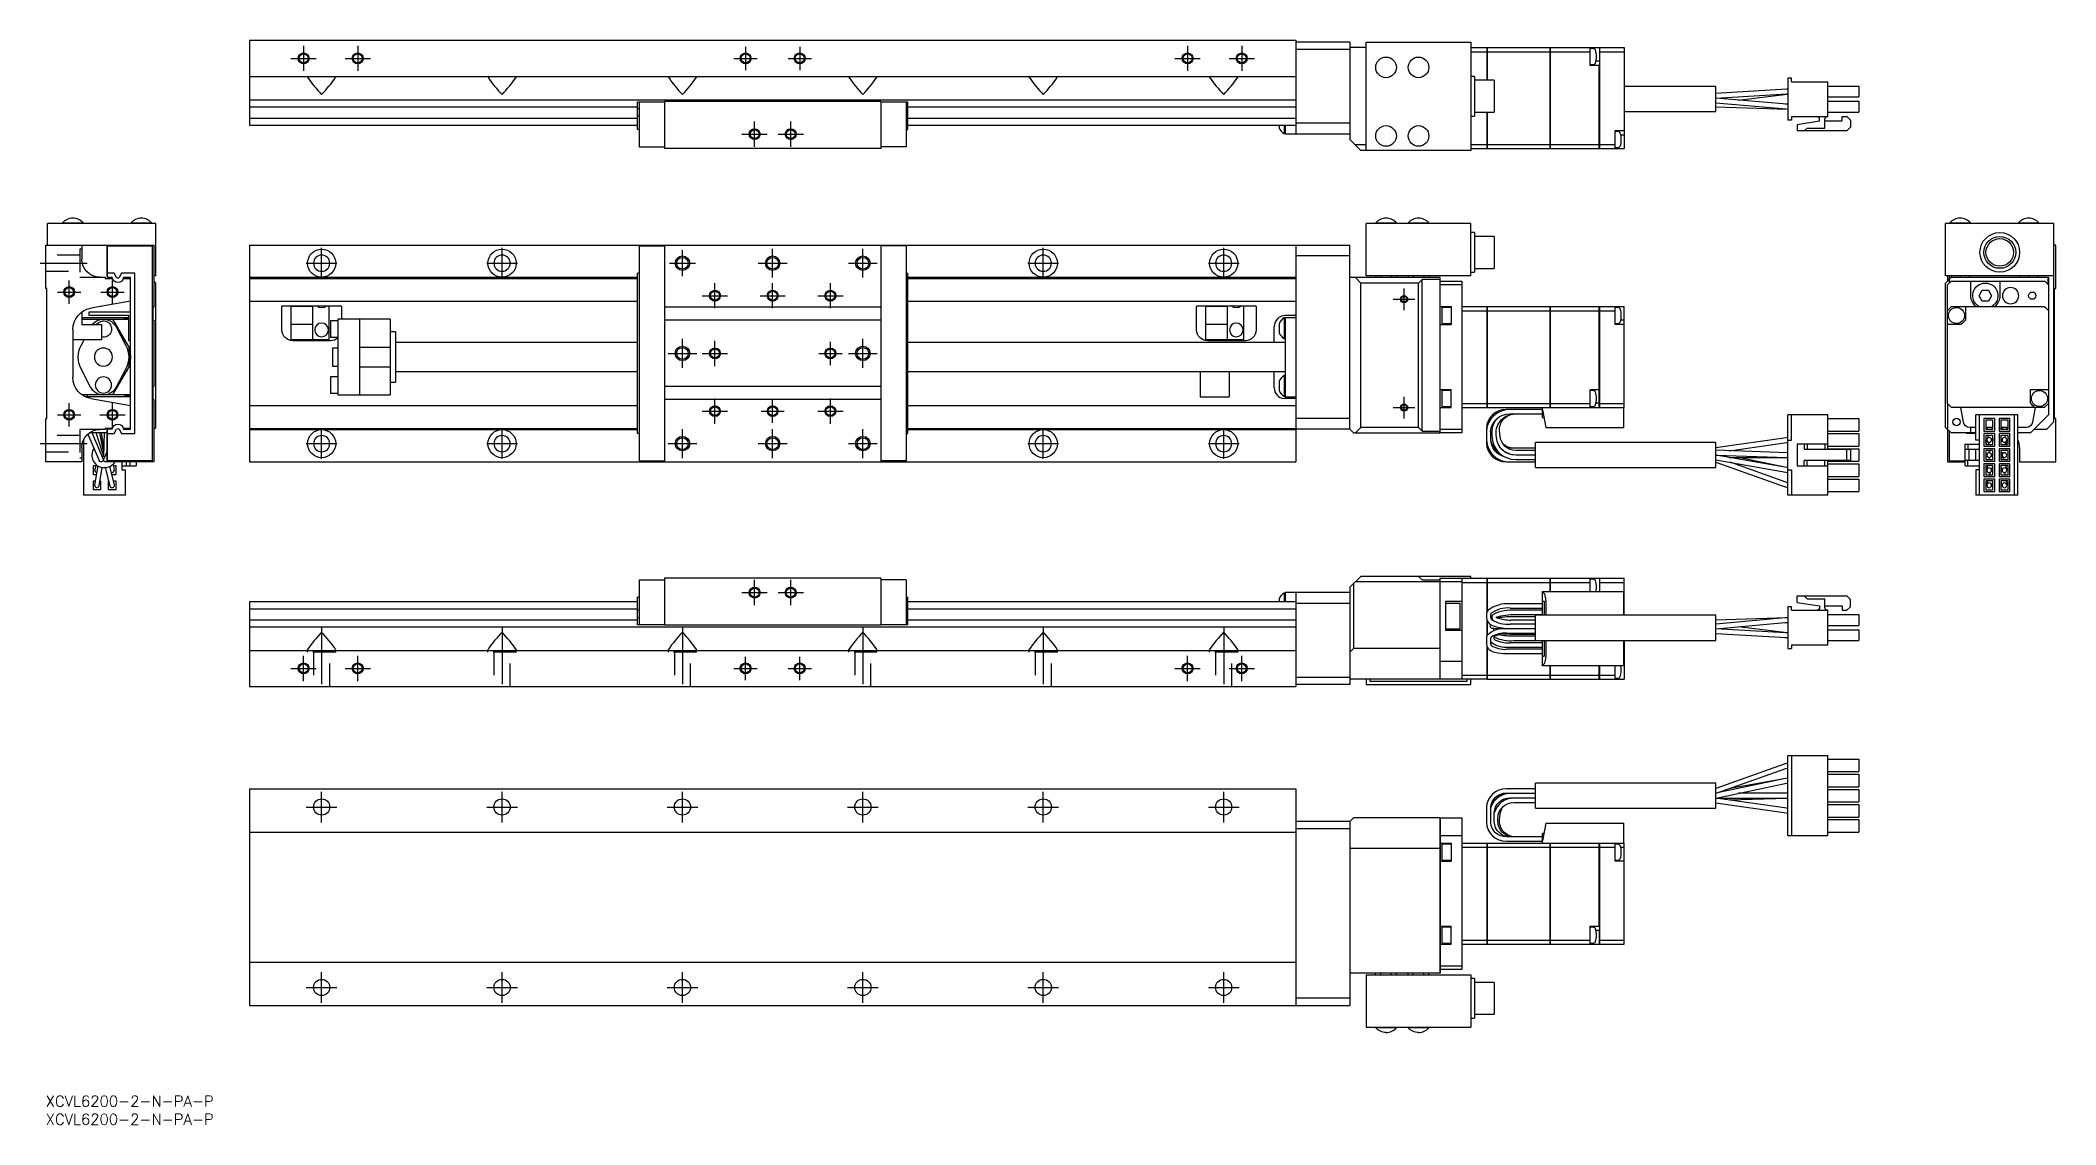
# Model space of a CAD drawing. Extents: x -1 to 557, y -8 to 292.
import ezdxf

# ---------------------------------------------------------------- set-up
doc = ezdxf.new("R2010")
doc.units = 0
doc.header["$LTSCALE"] = 0.5
doc.linetypes.add('CENTER', pattern=[50.8, 31.75, -6.35, 6.35, -6.35])
doc.linetypes.add('DASHED', pattern=[19.05, 12.7, -6.35])
for name, color, linetype in [('MSM_CENTER', 1, 'CENTER'), ('MSM_CONTINUOUS', 7, 'CONTINUOUS'), ('MSM_DASHED', 4, 'DASHED'), ('MSM_NARROW', 5, 'CONTINUOUS'), ('MSM_PART_NUMBER', 7, 'CONTINUOUS')]:
    doc.layers.add(name, color=color, linetype=linetype)
doc.styles.get("Standard").update_dxf_attribs({"font": 'txt.shx', "height": 3, "bigfont": 'bigfont.shx'})

msp = doc.modelspace()

# ---------------------------------------------------------------- texts
at = {"layer": 'MSM_PART_NUMBER'}
for p in [(0, -3), (0, -8)]:
    msp.add_text('XCVL6200-2-N-PA-P', height=3, dxfattribs=at).set_placement(p)

# ---------------------------------------------------------------- linework, layer by layer
at = {"layer": 'MSM_CENTER'}
for p, q in [((71.47, 290.97), (71.47, 283.97)), ((86.47, 290.97), (86.47, 283.97)), ((193.97, 290.7), (193.97, 284.24)), ((208.97, 290.7), (208.97, 284.24)), ((316.47, 290.97), (316.47, 283.97)), ((331.47, 290.97), (331.47, 283.97)), ((67.97, 287.47), (74.97, 287.47)), ((82.97, 287.47), (89.97, 287.47)), ((190.74, 287.47), (197.19, 287.47)), ((205.74, 287.47), (212.19, 287.47)), ((312.97, 287.47), (319.97, 287.47)), ((327.97, 287.47), (334.97, 287.47)), ((196.47, 262.97), (196.47, 269.97)), ((206.47, 262.97), (206.47, 269.97)), ((192.97, 266.47), (199.97, 266.47)), ((202.97, 266.47), (209.97, 266.47)), ((76.47, 226.46), (76.47, 234.96)), ((126.47, 226.46), (126.47, 234.96)), ((201.47, 226.71), (201.47, 234.71)), ((226.47, 226.71), (226.47, 234.71)), ((276.47, 226.46), (276.47, 234.96)), ((326.47, 226.46), (326.47, 234.96)), ((-1.5, 230.71), (11.5, 230.71)), ((72.22, 230.71), (80.72, 230.71)), ((122.22, 230.71), (130.72, 230.71)), ((172.84, 230.71), (180.09, 230.71)), ((176.47, 227.08), (176.47, 234.33)), ((197.47, 230.71), (205.47, 230.71)), ((222.47, 230.71), (230.47, 230.71)), ((272.22, 230.71), (280.72, 230.71)), ((322.22, 230.71), (330.72, 230.71)), ((6.5, 219.48), (6.5, 225.93)), ((18.5, 219.48), (18.5, 225.93)), ((185.47, 218.21), (185.47, 225.21)), ((201.47, 218.21), (201.47, 225.21)), ((217.47, 218.21), (217.47, 225.21)), ((376.47, 217.71), (376.47, 223.71)), ((3.27, 222.71), (9.73, 222.71)), ((15.27, 222.71), (21.73, 222.71)), ((181.97, 221.71), (188.97, 221.71)), ((197.97, 221.71), (204.97, 221.71)), ((213.97, 221.71), (220.97, 221.71)), ((373.47, 220.71), (379.47, 220.71)), ((176.47, 201.71), (176.47, 209.71)), ((185.47, 202.21), (185.47, 209.21)), ((217.47, 202.48), (217.47, 208.93)), ((226.47, 201.71), (226.47, 209.71)), ((172.47, 205.71), (180.47, 205.71)), ((181.97, 205.71), (188.97, 205.71)), ((214.24, 205.71), (220.69, 205.71)), ((222.47, 205.71), (230.47, 205.71)), ((6.5, 185.48), (6.5, 191.93)), ((18.5, 185.21), (18.5, 192.21)), ((185.47, 186.21), (185.47, 193.21)), ((201.47, 186.48), (201.47, 192.93)), ((217.47, 186.21), (217.47, 193.21)), ((373.47, 190.71), (379.47, 190.71)), ((376.47, 187.71), (376.47, 193.71)), ((3.27, 188.71), (9.73, 188.71)), ((15, 188.71), (22, 188.71)), ((76.47, 176.46), (76.47, 184.96)), ((126.47, 176.46), (126.47, 184.96)), ((176.47, 176.71), (176.47, 184.71)), ((181.97, 189.71), (188.97, 189.71)), ((198.24, 189.71), (204.69, 189.71)), ((201.47, 176.71), (201.47, 184.71)), ((213.97, 189.71), (220.97, 189.71)), ((226.47, 176.71), (226.47, 184.71)), ((276.47, 176.46), (276.47, 184.96)), ((326.47, 176.46), (326.47, 184.96)), ((-1.5, 180.71), (11.5, 180.71)), ((72.22, 180.71), (80.72, 180.71)), ((122.22, 180.71), (130.72, 180.71)), ((172.47, 180.71), (180.47, 180.71)), ((197.47, 180.71), (205.47, 180.71)), ((222.47, 180.71), (230.47, 180.71)), ((272.22, 180.71), (280.72, 180.71)), ((322.22, 180.71), (330.72, 180.71)), ((196.47, 135.93), (196.47, 142.93)), ((206.47, 135.93), (206.47, 142.93)), ((192.97, 139.43), (199.97, 139.43)), ((202.97, 139.43), (209.97, 139.43)), ((76.47, 129.93), (76.47, 111.43)), ((126.47, 129.93), (126.47, 111.43)), ((176.47, 129.93), (176.47, 111.43)), ((226.47, 129.93), (226.47, 111.43)), ((276.47, 129.93), (276.47, 111.43)), ((326.47, 129.93), (326.47, 111.43)), ((67.97, 118.43), (74.97, 118.43)), ((71.47, 114.93), (71.47, 121.93)), ((82.97, 118.43), (89.97, 118.43)), ((86.47, 114.93), (86.47, 121.93)), ((190.74, 118.43), (197.19, 118.43)), ((193.97, 115.2), (193.97, 121.66)), ((205.74, 118.43), (212.19, 118.43)), ((208.97, 115.2), (208.97, 121.66)), ((312.97, 118.43), (319.97, 118.43)), ((316.47, 114.93), (316.47, 121.93)), ((327.97, 118.43), (334.97, 118.43)), ((331.47, 114.93), (331.47, 121.93)), ((76.47, 75.77), (76.47, 84.27)), ((126.47, 75.77), (126.47, 84.27)), ((176.47, 75.77), (176.47, 84.27)), ((226.47, 75.77), (226.47, 84.27)), ((276.47, 75.77), (276.47, 84.27)), ((326.47, 75.77), (326.47, 84.27)), ((72.22, 80.02), (80.72, 80.02)), ((122.22, 80.02), (130.72, 80.02)), ((172.22, 80.02), (180.72, 80.02)), ((222.22, 80.02), (230.72, 80.02)), ((272.22, 80.02), (280.72, 80.02)), ((322.22, 80.02), (330.72, 80.02)), ((76.47, 25.77), (76.47, 34.27)), ((126.47, 25.77), (126.47, 34.27)), ((176.47, 25.77), (176.47, 34.27)), ((226.47, 25.77), (226.47, 34.27)), ((276.47, 25.77), (276.47, 34.27)), ((326.47, 25.77), (326.47, 34.27)), ((72.22, 30.02), (80.72, 30.02)), ((122.22, 30.02), (130.72, 30.02)), ((172.22, 30.02), (180.72, 30.02)), ((222.22, 30.02), (230.72, 30.02)), ((272.22, 30.02), (280.72, 30.02)), ((322.22, 30.02), (330.72, 30.02))]:
    msp.add_line(p, q, dxfattribs=at)
at = {"layer": 'MSM_CONTINUOUS'}
for p, q in [((56.47, 292.47), (346.47, 292.47)), ((56.47, 292.47), (56.47, 268.97)), ((346.47, 292.47), (346.47, 266.47)), ((361.47, 291.97), (346.47, 291.97)), ((361.47, 291.97), (361.47, 264.97)), ((365.97, 290.47), (361.47, 290.47)), ((365.97, 291.97), (394.97, 291.97)), ((365.97, 261.97), (365.97, 291.97)), ((394.97, 291.97), (394.97, 261.97)), ((394.97, 290.47), (399.46, 290.47)), ((399.46, 281.39), (399.46, 290.47)), ((399.47, 290.47), (399.47, 281.39)), ((399.47, 290.47), (416.96, 290.47)), ((416.96, 262.47), (416.96, 290.47)), ((416.97, 290.46), (416.96, 290.46)), ((416.97, 290.47), (416.97, 262.47)), ((416.97, 290.47), (430.57, 290.47)), ((428.07, 285.47), (428.07, 290.47)), ((430.58, 290.47), (430.58, 262.47)), ((430.58, 290.47), (437.47, 290.47)), ((437.47, 290.47), (437.47, 262.47)), ((361.47, 289.97), (346.47, 289.97)), ((394.97, 289.31), (399.46, 289.31)), ((399.47, 289.31), (416.96, 289.31)), ((416.97, 289.3), (416.96, 289.3)), ((416.97, 289.31), (428.07, 289.31)), ((430.57, 285.47), (428.07, 285.47)), ((429.05, 290.13), (428.28, 290.2)), ((428.28, 285.74), (429.05, 285.81)), ((430.57, 286.72), (429.63, 286.72)), ((430.57, 262.47), (430.57, 285.47)), ((430.58, 289.31), (437.47, 289.31)), ((56.47, 282.47), (346.47, 282.47)), ((72.72, 282.47), (72.57, 282.34)), ((72.57, 282.34), (72.59, 282.23)), ((80.21, 282.47), (80.37, 282.34)), ((80.37, 282.34), (80.34, 282.23)), ((122.72, 282.47), (122.57, 282.34)), ((122.57, 282.34), (122.59, 282.23)), ((130.21, 282.47), (130.37, 282.34)), ((130.37, 282.34), (130.34, 282.23)), ((172.72, 282.47), (172.57, 282.34)), ((172.57, 282.34), (172.59, 282.23)), ((180.21, 282.47), (180.37, 282.34)), ((180.37, 282.34), (180.34, 282.23)), ((222.72, 282.47), (222.57, 282.34)), ((222.57, 282.34), (222.59, 282.23)), ((230.21, 282.47), (230.37, 282.34)), ((230.37, 282.34), (230.34, 282.23)), ((272.72, 282.47), (272.57, 282.34)), ((272.57, 282.34), (272.59, 282.23)), ((280.21, 282.47), (280.37, 282.34)), ((280.37, 282.34), (280.34, 282.23)), ((322.72, 282.47), (322.57, 282.34)), ((322.57, 282.34), (322.59, 282.23)), ((330.21, 282.47), (330.37, 282.34)), ((330.37, 282.34), (330.34, 282.23)), ((395.97, 282.47), (394.97, 282.47)), ((395.97, 282.47), (395.97, 271.47)), ((401.47, 281.39), (395.97, 281.39)), ((399.46, 281.54), (399.45, 281.52)), ((401.47, 281.39), (401.47, 272.54)), ((462.87, 279.7), (437.47, 279.7)), ((462.87, 272.7), (462.87, 279.7)), ((482.86, 281.97), (482.86, 270.37)), ((483.87, 281.97), (482.86, 281.97)), ((483.87, 280.97), (483.87, 281.97)), ((483.87, 280.97), (493.87, 280.97)), ((493.87, 271.37), (493.87, 280.97)), ((493.87, 279.77), (502.47, 279.77)), ((502.47, 279.77), (502.47, 276.77)), ((56.47, 275.97), (346.47, 275.97)), ((56.47, 274.01), (163.97, 274.01)), ((163.97, 267.77), (163.97, 275.37)), ((171.47, 275.37), (163.97, 275.37)), ((164.47, 275.37), (164.47, 262.97)), ((231.47, 275.47), (171.47, 275.47)), ((171.47, 275.47), (171.47, 262.47)), ((231.47, 275.47), (231.47, 262.47)), ((238.97, 275.37), (231.47, 275.37)), ((238.47, 275.37), (238.47, 262.97)), ((238.97, 267.77), (238.97, 275.37)), ((238.97, 274.01), (346.47, 274.01)), ((482.44, 278.9), (462.87, 277.77)), ((462.87, 276.47), (482.52, 277.6)), ((462.87, 275.17), (482.39, 273.46)), ((462.87, 274.07), (482.73, 273.42)), ((482.51, 274.75), (462.89, 276.47)), ((469.09, 275.93), (482.64, 277.59)), ((482.86, 274.74), (482.09, 274.79)), ((482.86, 278.91), (482.44, 278.9)), ((482.86, 274.73), (482.51, 274.75)), ((482.52, 277.6), (482.86, 277.61)), ((482.85, 277.61), (482.86, 277.61)), ((493.87, 276.77), (502.47, 276.77)), ((493.87, 275.57), (502.47, 275.57)), ((502.47, 275.57), (502.47, 272.57)), ((56.47, 270.93), (163.97, 270.93)), ((56.47, 268.97), (163.97, 268.97)), ((164.47, 273.49), (163.97, 273.49)), ((164.47, 271.44), (163.97, 271.44)), ((238.47, 273.49), (238.97, 273.49)), ((238.47, 271.44), (238.97, 271.44)), ((238.97, 270.93), (346.47, 270.93)), ((238.97, 268.97), (346.47, 268.97)), ((341.82, 268.97), (341.82, 268.26)), ((343.27, 268.97), (343.27, 266.61)), ((343.47, 268.97), (343.47, 266.47)), ((361.47, 269.47), (346.47, 269.47)), ((394.97, 271.47), (395.97, 271.47)), ((395.97, 272.54), (401.47, 272.54)), ((399.45, 271.77), (399.46, 271.75)), ((399.46, 262.47), (399.46, 272.54)), ((399.47, 272.54), (399.47, 262.47)), ((437.47, 272.7), (462.87, 272.7)), ((482.39, 273.46), (482.86, 273.43)), ((482.73, 273.42), (482.86, 273.42)), ((483.87, 270.37), (482.86, 270.37)), ((483.87, 271.37), (493.87, 271.37)), ((483.87, 271.37), (483.87, 270.37)), ((485.37, 269.17), (491.62, 270.17)), ((485.37, 269.17), (485.37, 267.37)), ((487.37, 267.37), (488.17, 268.17)), ((488.17, 268.17), (493.12, 268.17)), ((491.62, 270.17), (491.62, 270.62)), ((493.12, 268.17), (493.12, 270.62)), ((493.12, 270.17), (497.87, 270.17)), ((493.87, 272.57), (502.47, 272.57)), ((497.87, 270.17), (497.87, 271.37)), ((497.87, 271.37), (499.17, 271.37)), ((499.17, 271.37), (500.17, 270.37)), ((500.17, 268.37), (499.17, 267.37)), ((500.17, 270.37), (500.17, 268.37)), ((164.47, 267.77), (163.97, 267.77)), ((164.47, 262.97), (171.47, 262.97)), ((238.47, 262.97), (231.47, 262.97)), ((238.47, 267.77), (238.97, 267.77)), ((343.27, 266.61), (343.47, 266.61)), ((361.47, 266.47), (343.47, 266.47)), ((364.47, 261.97), (361.47, 264.97)), ((365.97, 263.47), (362.97, 263.47)), ((394.97, 263.62), (399.46, 263.62)), ((399.47, 263.62), (416.96, 263.62)), ((416.97, 263.63), (416.96, 263.63)), ((416.97, 263.62), (430.57, 263.62)), ((430.58, 263.62), (434.97, 263.62)), ((434.97, 267.47), (437.47, 267.47)), ((434.97, 262.47), (434.97, 267.47)), ((435.94, 267.13), (435.17, 267.2)), ((435.17, 262.74), (435.94, 262.81)), ((437.47, 266.22), (436.52, 266.22)), ((499.17, 267.37), (485.37, 267.37)), ((231.47, 262.47), (171.47, 262.47)), ((394.97, 261.97), (364.47, 261.97)), ((394.97, 262.47), (399.46, 262.47)), ((399.47, 262.47), (416.96, 262.47)), ((416.97, 262.48), (416.96, 262.48)), ((416.97, 262.47), (430.57, 262.47)), ((430.58, 262.47), (437.47, 262.47)), ((0.5, 235.71), (0.5, 241.71)), ((30.5, 241.71), (0.5, 241.71)), ((4.65, 241.87), (10.35, 241.87)), ((4.65, 241.87), (4.65, 241.71)), ((10.35, 241.71), (10.35, 241.87)), ((23.65, 241.87), (29.35, 241.87)), ((23.65, 241.87), (23.65, 241.71)), ((29.35, 241.71), (29.35, 241.87)), ((30.5, 227.21), (30.5, 241.71)), ((365.97, 227.21), (365.97, 241.71)), ((394.97, 241.71), (365.97, 241.71)), ((368.62, 241.87), (374.32, 241.87)), ((368.62, 241.87), (368.62, 241.71)), ((374.32, 241.71), (374.32, 241.87)), ((377.62, 241.87), (383.32, 241.87)), ((377.62, 241.87), (377.62, 241.71)), ((383.32, 241.71), (383.32, 241.87)), ((394.97, 227.21), (394.97, 241.71)), ((556.56, 241.71), (526.56, 241.71)), ((526.56, 227.21), (526.56, 241.71)), ((527.71, 241.87), (533.41, 241.87)), ((527.71, 241.87), (527.71, 241.71)), ((533.41, 241.71), (533.41, 241.87)), ((546.71, 241.87), (552.41, 241.87)), ((546.71, 241.87), (546.71, 241.71)), ((552.41, 241.71), (552.41, 241.87)), ((556.56, 186.71), (556.56, 241.71)), ((0, 223.71), (0, 235.71)), ((0, 235.71), (30, 235.71)), ((10, 235.71), (10, 231.81)), ((17, 227.11), (17, 235.71)), ((17.1, 226.71), (17.1, 235.51)), ((17.1, 235.51), (29.5, 235.51)), ((29.5, 235.51), (29.5, 175.91)), ((30, 235.71), (30, 218.51)), ((56.47, 235.71), (56.47, 175.71)), ((56.47, 235.71), (361.47, 235.71)), ((164.47, 235.51), (171.47, 235.51)), ((164.47, 235.51), (164.47, 175.91)), ((171.47, 235.71), (171.47, 175.71)), ((231.47, 235.71), (231.47, 175.71)), ((238.47, 235.51), (231.47, 235.51)), ((238.47, 235.51), (238.47, 175.91)), ((346.47, 235.71), (346.47, 175.71)), ((361.47, 184.71), (361.47, 235.71)), ((395.97, 239.21), (394.97, 239.21)), ((395.97, 239.21), (395.97, 228.21)), ((401.47, 238.13), (395.97, 238.13)), ((401.47, 238.13), (401.47, 229.28)), ((557.06, 235.71), (556.56, 235.71)), ((557.06, 223.71), (557.06, 235.71)), ((361.47, 232.71), (346.47, 232.71)), ((395.97, 229.28), (401.47, 229.28)), ((0.3, 223.71), (0, 223.71)), ((0.3, 187.71), (0.3, 223.71)), ((15, 226.81), (16.5, 226.81)), ((16.5, 226.81), (16.5, 226.51)), ((16.5, 226.51), (18.46, 226.51)), ((17.1, 227.11), (17, 227.11)), ((18.98, 227.91), (17.1, 227.91)), ((18.42, 226.71), (17.1, 226.71)), ((19.66, 226.71), (18.98, 227.91)), ((21.03, 227.91), (20.34, 226.71)), ((24.7, 227.91), (21.03, 227.91)), ((21.54, 226.51), (23.5, 226.51)), ((23.5, 226.71), (21.58, 226.71)), ((23.5, 184.71), (23.5, 226.71)), ((24.7, 183.51), (24.7, 227.91)), ((30.5, 227.21), (30, 227.21)), ((30.5, 225.21), (30, 225.71)), ((30.5, 185.21), (30.5, 225.21)), ((56.47, 226.81), (163.97, 226.81)), ((56.47, 226.51), (163.97, 226.51)), ((163.97, 183.51), (163.97, 227.91)), ((164.47, 227.91), (163.97, 227.91)), ((238.47, 227.91), (238.97, 227.91)), ((238.97, 183.51), (238.97, 227.91)), ((238.97, 226.81), (346.47, 226.81)), ((238.97, 226.51), (346.47, 226.51)), ((386.47, 226.71), (361.47, 226.71)), ((364.47, 225.21), (362.97, 226.71)), ((364.47, 185.21), (364.47, 225.21)), ((380.47, 225.21), (364.47, 225.21)), ((394.97, 227.21), (365.97, 227.21)), ((368.58, 227.21), (368.58, 226.71)), ((370.02, 227.21), (370.02, 226.71)), ((372.91, 227.21), (372.91, 226.71)), ((374.35, 227.21), (374.35, 226.71)), ((377.58, 227.21), (377.58, 226.71)), ((379.02, 227.21), (379.02, 226.71)), ((381.47, 226.21), (380.47, 225.21)), ((380.47, 185.21), (380.47, 225.21)), ((386.47, 226.21), (381.47, 226.21)), ((381.47, 184.21), (381.47, 226.21)), ((381.91, 227.21), (381.91, 226.71)), ((383.35, 227.21), (383.35, 226.71)), ((386.47, 183.71), (386.47, 226.71)), ((386.47, 225.71), (392.47, 225.71)), ((392.47, 224.71), (386.47, 224.71)), ((392.47, 225.71), (392.47, 183.71)), ((394.97, 228.21), (395.97, 228.21)), ((556.56, 227.21), (526.56, 227.21)), ((528.06, 226.71), (526.56, 225.21)), ((526.56, 185.21), (526.56, 225.21)), ((527.06, 227.21), (527.06, 225.71)), ((528.06, 225.71), (527.06, 224.71)), ((527.06, 217.6), (527.06, 224.71)), ((527.56, 227.21), (527.56, 225.21)), ((528.06, 227.21), (528.06, 226.71)), ((555.06, 226.71), (528.06, 226.71)), ((528.06, 225.71), (554.06, 225.71)), ((530.56, 227.21), (530.56, 226.71)), ((533.06, 227.21), (533.06, 226.71)), ((533.56, 221.71), (533.56, 225.71)), ((541.56, 225.71), (541.56, 221.71)), ((547.06, 227.21), (547.06, 226.71)), ((549.56, 227.21), (549.56, 226.71)), ((552.06, 227.21), (552.06, 226.71)), ((555.06, 224.71), (554.06, 225.71)), ((554.96, 224.81), (554.96, 226.71)), ((555.06, 226.71), (555.06, 217.59)), ((556.76, 223.71), (557.06, 223.71)), ((556.76, 187.71), (556.76, 223.71)), ((23.5, 220.15), (12.46, 218.21)), ((15.5, 218.71), (15.29, 218.71)), ((15.5, 218.74), (15.5, 218.71)), ((29.65, 218.51), (29.65, 214.91)), ((30, 218.51), (29.65, 218.51)), ((56.47, 220.15), (163.97, 220.15)), ((81.97, 218.83), (65.47, 218.83)), ((65.47, 212.21), (65.47, 218.83)), ((67.97, 218.83), (67.97, 209.51)), ((73.97, 218.71), (67.97, 218.71)), ((73.97, 218.83), (73.97, 209.51)), ((78.47, 218.83), (78.47, 209.51)), ((81.97, 218.83), (81.97, 215.21)), ((231.47, 218.51), (171.47, 218.51)), ((238.97, 220.15), (346.47, 220.15)), ((335.47, 218.83), (318.97, 218.83)), ((318.97, 212.21), (318.97, 218.83)), ((321.47, 218.83), (321.47, 209.51)), ((327.47, 218.71), (321.47, 218.71)), ((327.47, 218.83), (327.47, 209.51)), ((331.97, 218.83), (331.97, 209.51)), ((335.47, 218.83), (335.47, 212.21)), ((386.47, 218.71), (389.47, 218.71)), ((386.97, 218.46), (386.97, 213.96)), ((389.47, 218.46), (386.97, 218.46)), ((389.47, 218.71), (389.47, 213.71)), ((392.47, 218.71), (399.46, 218.71)), ((399.46, 190.71), (399.46, 218.71)), ((399.47, 218.71), (399.47, 190.71)), ((399.47, 218.71), (416.96, 218.71)), ((416.96, 190.71), (416.96, 218.71)), ((416.97, 218.7), (416.96, 218.7)), ((416.97, 218.71), (416.97, 190.71)), ((416.97, 218.71), (430.57, 218.71)), ((430.57, 190.71), (430.57, 218.71)), ((430.58, 218.71), (430.58, 190.71)), ((430.58, 218.71), (437.47, 218.71)), ((434.97, 213.71), (434.97, 218.71)), ((435.94, 218.37), (435.17, 218.44)), ((437.47, 190.71), (437.47, 218.71)), ((528.21, 218.71), (553.9, 218.71)), ((532.06, 218.71), (532.06, 214.96)), ((535.82, 221.71), (536.69, 223.21)), ((536.69, 220.21), (535.82, 221.71)), ((536.69, 223.21), (538.42, 223.21)), ((538.42, 220.21), (536.69, 220.21)), ((538.42, 223.21), (539.29, 221.71)), ((539.29, 221.71), (538.42, 220.21)), ((7.5, 212.3), (7.5, 199.11)), ((10, 217.17), (10, 213.71)), ((10, 215.71), (23, 215.71)), ((10, 213.71), (15.5, 213.71)), ((10.05, 215.21), (23, 215.21)), ((12, 216.21), (12, 217.21)), ((12, 217.21), (23.5, 217.21)), ((23, 216.21), (12, 216.21)), ((15.5, 213.71), (15.5, 209.51)), ((18.5, 215.21), (23, 207.41)), ((19.55, 213.05), (22.21, 207.94)), ((23, 209.21), (23, 216.21)), ((29.65, 214.91), (30, 214.91)), ((30, 214.91), (30, 196.51)), ((73.97, 213.71), (67.97, 213.71)), ((78.97, 214.71), (78.97, 210.21)), ((80.97, 214.71), (78.97, 214.71)), ((80.97, 215.21), (80.97, 194.21)), ((95.47, 215.21), (80.97, 215.21)), ((86.97, 215.21), (86.97, 194.21)), ((95.47, 215.21), (95.47, 194.21)), ((231.47, 214.91), (171.47, 214.91)), ((327.47, 213.71), (321.47, 213.71)), ((340.47, 208.71), (340.47, 213.2)), ((341.82, 213.92), (341.82, 211.5)), ((343.27, 215.57), (343.27, 209.85)), ((343.47, 215.57), (343.27, 215.57)), ((346.47, 216.2), (343.47, 216.2)), ((343.47, 215.71), (346.47, 215.71)), ((343.47, 215.71), (343.47, 193.71)), ((386.47, 213.71), (389.47, 213.71)), ((386.97, 213.96), (389.47, 213.96)), ((392.47, 217.55), (399.46, 217.55)), ((399.47, 217.55), (416.96, 217.55)), ((416.97, 217.55), (416.96, 217.55)), ((416.97, 217.55), (430.57, 217.55)), ((430.58, 217.55), (434.97, 217.55)), ((437.47, 213.71), (434.97, 213.71)), ((435.17, 213.97), (435.94, 214.04)), ((437.47, 214.96), (436.52, 214.96)), ((527.06, 191.86), (527.06, 217.55)), ((530.81, 213.71), (527.06, 213.71)), ((555.06, 217.55), (555.06, 191.86)), ((15.5, 209.51), (7.5, 209.51)), ((9.79, 207.94), (10.61, 209.51)), ((23.5, 209.21), (23, 209.21)), ((23, 207.41), (23, 202)), ((78.47, 209.51), (67.97, 209.51)), ((78.97, 209.21), (68.47, 209.21)), ((78.97, 210.21), (80.97, 210.21)), ((79.47, 207.21), (79.47, 202.21)), ((80.97, 207.21), (79.47, 207.21)), ((86.97, 207.41), (95.47, 207.41)), ((96.97, 211.71), (95.47, 211.71)), ((96.97, 211.71), (96.97, 197.71)), ((163.97, 208.71), (96.97, 208.71)), ((343.47, 208.71), (238.97, 208.71)), ((331.97, 209.51), (321.47, 209.51)), ((332.47, 209.21), (321.97, 209.21)), ((343.27, 209.85), (343.47, 209.85)), ((12.45, 196.36), (9.79, 201.47)), ((23, 202), (18.5, 194.21)), ((22.21, 201.47), (19.55, 196.36)), ((79.47, 202.21), (80.97, 202.21)), ((86.97, 202), (95.47, 202)), ((30, 196.51), (29.65, 196.51)), ((29.65, 196.51), (29.65, 192.91)), ((78.97, 199.21), (78.97, 194.71)), ((80.97, 199.21), (78.97, 199.21)), ((95.47, 197.71), (96.97, 197.71)), ((96.97, 200.71), (163.97, 200.71)), ((231.47, 196.51), (171.47, 196.51)), ((238.97, 200.71), (343.47, 200.71)), ((319.97, 200.71), (319.97, 193.71)), ((327.97, 200.71), (327.97, 193.71)), ((340.47, 196.2), (340.47, 200.71)), ((341.82, 197.92), (341.82, 195.5)), ((343.27, 199.57), (343.27, 193.85)), ((343.47, 199.57), (343.27, 199.57)), ((386.47, 195.71), (389.47, 195.71)), ((389.47, 190.71), (389.47, 195.71)), ((428.07, 195.71), (430.57, 195.71)), ((428.07, 190.71), (428.07, 195.71)), ((550.06, 195.71), (555.06, 195.71)), ((550.06, 191.96), (550.06, 195.71)), ((23.5, 194.21), (10.05, 194.21)), ((23.5, 193.71), (11.05, 193.71)), ((11.5, 194.21), (11.5, 193.71)), ((12.46, 193.21), (23.5, 191.26)), ((29.65, 192.91), (30, 192.91)), ((30, 192.91), (30, 175.71)), ((56.47, 191.26), (163.97, 191.26)), ((78.97, 194.71), (80.97, 194.71)), ((80.97, 194.21), (95.47, 194.21)), ((231.47, 192.91), (171.47, 192.91)), ((238.97, 191.26), (346.47, 191.26)), ((319.97, 193.71), (327.97, 193.71)), ((343.27, 193.85), (343.47, 193.85)), ((343.47, 193.71), (346.47, 193.71)), ((346.47, 193.2), (343.47, 193.2)), ((386.47, 190.71), (389.47, 190.71)), ((386.97, 195.46), (386.97, 190.96)), ((389.47, 195.46), (386.97, 195.46)), ((386.97, 190.96), (389.47, 190.96)), ((392.47, 191.86), (399.46, 191.86)), ((392.47, 190.71), (399.46, 190.71)), ((399.47, 191.86), (416.96, 191.86)), ((399.47, 190.71), (437.47, 190.71)), ((414.87, 190.16), (404.87, 190.16)), ((414.87, 187.91), (414.87, 190.71)), ((414.87, 190.11), (415.73, 185.21)), ((416.97, 191.86), (416.96, 191.86)), ((416.97, 190.72), (416.96, 190.72)), ((416.97, 191.86), (428.07, 191.86)), ((429.05, 195.37), (428.28, 195.44)), ((428.28, 190.97), (429.05, 191.04)), ((430.57, 191.96), (429.63, 191.96)), ((430.58, 191.86), (437.47, 191.86)), ((437.37, 185.21), (437.37, 190.71)), ((527.06, 191.81), (527.06, 175.71)), ((553.9, 190.71), (528.21, 190.71)), ((531.46, 186.69), (530.76, 190.71)), ((551.36, 190.71), (550.65, 186.69)), ((555.06, 191.82), (555.06, 188.71)), ((0, 187.71), (0.3, 187.71)), ((0, 175.71), (0, 187.71)), ((16.5, 184.61), (15, 184.61)), ((16.5, 184.91), (16.5, 184.61)), ((18.46, 184.91), (16.5, 184.91)), ((18.42, 184.71), (16.5, 184.71)), ((17.1, 175.91), (17.1, 184.71)), ((18.98, 183.51), (19.66, 184.7)), ((20.34, 184.7), (21.03, 183.51)), ((23.5, 184.91), (21.54, 184.91)), ((21.58, 184.71), (23.5, 184.71)), ((23.2, 184.91), (23, 184.71)), ((30, 184.71), (30.5, 185.21)), ((56.47, 184.91), (163.97, 184.91)), ((56.47, 184.61), (163.97, 184.61)), ((238.97, 184.91), (346.47, 184.91)), ((238.97, 184.61), (346.47, 184.61)), ((361.47, 187.71), (346.47, 187.71)), ((361.47, 184.71), (346.47, 184.71)), ((361.47, 184.71), (362.47, 183.71)), ((362.97, 183.71), (364.47, 185.21)), ((380.47, 185.21), (364.47, 185.21)), ((380.47, 185.21), (381.47, 184.21)), ((386.47, 184.33), (386.37, 184.21)), ((386.47, 184.71), (392.47, 184.71)), ((399.27, 184.95), (399.27, 180.86)), ((405.87, 188.96), (414.87, 188.96)), ((414.87, 187.91), (415.25, 187.91)), ((415.73, 185.21), (437.37, 185.21)), ((493.87, 188.66), (482.86, 188.66)), ((482.86, 166.46), (482.86, 188.66)), ((483.87, 181.66), (483.87, 188.66)), ((493.87, 179.06), (493.87, 188.66)), ((493.87, 187.71), (502.47, 187.71)), ((502.47, 187.71), (502.47, 184.21)), ((526.56, 185.21), (528.06, 183.71)), ((534.95, 185.21), (533.24, 185.21)), ((533.56, 183.71), (533.56, 185.21)), ((534.95, 181.66), (534.95, 188.66)), ((546.55, 188.66), (534.95, 188.66)), ((535.95, 166.46), (535.95, 188.66)), ((537.15, 187.71), (537.15, 184.21)), ((540.15, 187.71), (537.15, 187.71)), ((537.65, 187.21), (537.65, 184.71)), ((539.65, 187.21), (537.65, 187.21)), ((539.65, 185.21), (537.65, 185.21)), ((537.65, 184.71), (539.65, 184.71)), ((538.16, 184.71), (538.12, 185.21)), ((539.32, 185.21), (539.37, 184.71)), ((539.65, 184.71), (539.65, 187.21)), ((539.65, 184.83), (539.65, 185.21)), ((540.15, 184.21), (540.15, 187.71)), ((541.35, 187.71), (541.35, 184.21)), ((544.35, 187.71), (541.35, 187.71)), ((541.85, 187.21), (541.85, 184.71)), ((543.85, 187.21), (541.85, 187.21)), ((543.85, 185.21), (541.85, 185.21)), ((541.85, 184.71), (543.85, 184.71)), ((541.86, 184.71), (541.93, 185.21)), ((542.31, 185.21), (542.22, 184.71)), ((543.53, 185.21), (543.44, 184.71)), ((543.85, 184.71), (543.85, 187.21)), ((544.35, 184.21), (544.35, 187.71)), ((545.55, 188.66), (545.55, 166.46)), ((546.55, 166.46), (546.55, 188.66)), ((548.88, 185.21), (546.55, 185.21)), ((550.06, 183.71), (555.06, 188.71)), ((551.06, 184.71), (554.56, 184.71)), ((554.56, 184.71), (556.56, 186.71)), ((557.06, 187.71), (556.76, 187.71)), ((557.06, 175.71), (557.06, 187.71)), ((10, 179.61), (10, 175.71)), ((10.5, 181.79), (10.5, 166.46)), ((11.69, 183.35), (14.8, 176.02)), ((17, 183.71), (12.14, 183.71)), ((12.14, 183.71), (12.14, 183.71)), ((15.9, 176.49), (12.84, 183.71)), ((15.92, 177.74), (14.01, 183.71)), ((15.94, 178.97), (15.03, 183.71)), ((15.17, 183.01), (15.2, 183.01)), ((15.2, 183.01), (15.2, 182.82)), ((15.34, 183.71), (16.06, 178.77)), ((16.18, 183.71), (16.05, 177.57)), ((17, 175.71), (17, 184.31)), ((17, 184.31), (17.1, 184.31)), ((17.1, 183.51), (18.98, 183.51)), ((21.03, 183.51), (24.7, 183.51)), ((164.47, 183.51), (163.97, 183.51)), ((238.47, 183.51), (238.97, 183.51)), ((362.47, 183.71), (386.37, 183.71)), ((381.47, 184.21), (386.37, 184.21)), ((386.37, 183.71), (386.37, 184.21)), ((386.37, 183.71), (386.47, 183.81)), ((386.37, 183.71), (386.37, 183.71)), ((392.47, 183.71), (386.47, 183.71)), ((400.47, 181.78), (400.47, 184.03)), ((400.77, 183.19), (400.84, 182.27)), ((402.04, 182.36), (401.96, 183.29)), ((403.06, 182.8), (402.94, 184.19)), ((405.87, 179.46), (404.95, 179.58)), ((412.87, 179.46), (405.87, 179.46)), ((412.87, 178.81), (407.45, 178.81)), ((412.87, 174.06), (412.87, 181.06)), ((462.87, 181.06), (412.87, 181.06)), ((482.39, 182.34), (462.87, 179.51)), ((462.87, 174.06), (462.87, 181.06)), ((482.77, 178.21), (462.87, 178.86)), ((466.57, 178.74), (482.54, 181.05)), ((482.86, 182.39), (482.36, 182.34)), ((482.54, 181.05), (482.86, 181.09)), ((482.86, 181.66), (483.87, 181.66)), ((493.87, 180.56), (485.37, 180.56)), ((485.37, 180.56), (485.37, 174.56)), ((487.37, 180.56), (487.37, 179.06)), ((500.17, 179.06), (487.37, 179.06)), ((488.17, 180.56), (488.17, 179.06)), ((493.12, 180.56), (493.12, 179.06)), ((493.87, 184.21), (502.47, 184.21)), ((493.87, 183.51), (502.47, 183.51)), ((493.87, 180.01), (502.47, 180.01)), ((493.87, 179.31), (502.47, 179.31)), ((499.17, 176.06), (499.17, 179.06)), ((500.17, 179.06), (500.17, 176.06)), ((502.47, 183.51), (502.47, 180.01)), ((502.47, 179.31), (502.47, 175.81)), ((527.56, 184.21), (527.56, 175.91)), ((534.95, 183.71), (528.06, 183.71)), ((531.95, 174.56), (531.95, 180.56)), ((531.95, 180.56), (535.95, 180.56)), ((535.95, 179.06), (531.95, 179.06)), ((532.36, 183.51), (532.36, 183.71)), ((534.95, 183.51), (532.36, 183.51)), ((532.75, 180.56), (532.75, 179.06)), ((532.95, 179.06), (532.95, 176.06)), ((535.95, 181.66), (534.95, 181.66)), ((534.95, 176.06), (534.95, 179.06)), ((537.15, 184.21), (540.15, 184.21)), ((537.15, 183.51), (537.15, 180.01)), ((540.15, 183.51), (537.15, 183.51)), ((537.15, 180.01), (540.15, 180.01)), ((537.15, 179.31), (537.15, 175.81)), ((540.15, 179.31), (537.15, 179.31)), ((539.65, 183.01), (537.65, 183.01)), ((537.65, 183.01), (537.65, 180.51)), ((537.91, 180.51), (537.65, 181.69)), ((537.87, 180.68), (537.65, 181.2)), ((537.65, 180.51), (539.65, 180.51)), ((537.65, 178.81), (537.65, 176.31)), ((539.65, 178.81), (537.65, 178.81)), ((538.1, 181.42), (538.65, 180.51)), ((538.36, 182.33), (538.3, 183.01)), ((538.51, 180.51), (538.49, 180.77)), ((539.65, 181.36), (539.21, 182.09)), ((539.51, 183.01), (539.65, 181.37)), ((539.65, 180.51), (539.65, 183.01)), ((539.65, 176.31), (539.65, 178.81)), ((540.15, 180.01), (540.15, 183.51)), ((540.15, 175.81), (540.15, 179.31)), ((541.35, 184.21), (544.35, 184.21)), ((541.35, 183.51), (541.35, 180.01)), ((544.35, 183.51), (541.35, 183.51)), ((541.35, 180.01), (544.35, 180.01)), ((544.35, 179.31), (541.35, 179.31)), ((541.35, 179.31), (541.35, 175.81)), ((543.85, 183.01), (541.85, 183.01)), ((541.85, 183.01), (541.85, 180.51)), ((541.85, 182.82), (541.89, 183.01)), ((542.25, 181.99), (541.85, 181)), ((541.85, 180.51), (543.85, 180.51)), ((543.85, 178.81), (541.85, 178.81)), ((541.85, 178.81), (541.85, 176.31)), ((543.11, 183.01), (542.99, 182.39)), ((543.06, 180.51), (543.46, 181.52)), ((543.85, 182.29), (543.28, 180.51)), ((543.85, 180.51), (543.85, 183.01)), ((543.85, 176.31), (543.85, 178.81)), ((544.35, 180.01), (544.35, 183.51)), ((544.35, 175.81), (544.35, 179.31)), ((550.06, 183.71), (546.55, 183.71)), ((547.06, 179.61), (547.06, 175.71)), ((10, 175.71), (0, 175.71)), ((13.2, 174.61), (13.87, 174.61)), ((13.2, 172.11), (13.2, 174.61)), ((14.42, 174.58), (13.56, 169.26)), ((13.96, 174.93), (13.57, 173.53)), ((14.84, 169.05), (15.66, 174.11)), ((17, 178.61), (16.1, 176.49)), ((16.52, 174.06), (17.77, 169)), ((30, 175.71), (17, 175.71)), ((29.5, 175.91), (17.1, 175.91)), ((19.03, 169.31), (17.78, 174.4)), ((19.04, 173.47), (18.74, 175.08)), ((18.83, 174.61), (19.4, 174.61)), ((19.4, 174.61), (19.4, 172.11)), ((21.1, 175.71), (21.1, 173.46)), ((21.1, 174.56), (23.3, 174.56)), ((21.1, 173.46), (22.1, 173.46)), ((22.1, 166.46), (22.1, 173.46)), ((22.3, 175.71), (22.3, 174.56)), ((23.3, 175.71), (23.3, 174.56)), ((23.3, 174.56), (25.1, 174.56)), ((25.1, 175.71), (25.1, 174.56)), ((56.47, 175.71), (346.47, 175.71)), ((164.47, 175.91), (171.47, 175.91)), ((238.47, 175.91), (231.47, 175.91)), ((404.87, 175.66), (412.87, 175.66)), ((412.87, 177.51), (407.42, 177.51)), ((407.42, 176.31), (412.87, 176.31)), ((407.45, 177.61), (412.87, 177.61)), ((412.87, 174.06), (462.87, 174.06)), ((462.87, 177.55), (482.73, 176.91)), ((462.87, 176.25), (482.31, 172.79)), ((462.87, 175.57), (481.83, 168.83)), ((482.54, 174.07), (462.94, 177.55)), ((466.58, 176.91), (482.86, 176.91)), ((482.26, 170.06), (466.81, 175.55)), ((482.47, 174.1), (469.12, 176.91)), ((482.86, 174.04), (482.47, 174.1)), ((482.86, 174.03), (482.54, 174.07)), ((482.73, 176.91), (482.86, 176.91)), ((482.86, 178.21), (482.77, 178.21)), ((482.86, 173.46), (483.87, 173.46)), ((483.87, 173.46), (483.87, 166.46)), ((485.37, 174.56), (493.87, 174.56)), ((487.37, 174.56), (487.37, 176.06)), ((500.17, 176.06), (487.37, 176.06)), ((488.17, 174.56), (488.17, 176.06)), ((493.12, 174.56), (493.12, 176.06)), ((493.87, 166.46), (493.87, 176.06)), ((493.87, 175.81), (502.47, 175.81)), ((493.87, 175.11), (502.47, 175.11)), ((502.47, 175.11), (502.47, 171.61)), ((527.06, 175.71), (531.95, 175.71)), ((527.56, 175.91), (531.95, 175.91)), ((535.95, 176.06), (531.95, 176.06)), ((531.95, 174.56), (535.95, 174.56)), ((532.75, 174.56), (532.75, 176.06)), ((534.95, 173.46), (534.95, 166.46)), ((535.95, 173.46), (534.95, 173.46)), ((537.15, 175.81), (540.15, 175.81)), ((540.15, 175.11), (537.15, 175.11)), ((537.15, 175.11), (537.15, 171.61)), ((537.65, 176.31), (539.65, 176.31)), ((539.65, 174.61), (537.65, 174.61)), ((537.65, 174.61), (537.65, 172.11)), ((538.02, 173.47), (538.22, 174.61)), ((538.92, 178.73), (538.2, 178.02)), ((538.65, 176.91), (538.54, 176.31)), ((539.12, 177.1), (539.65, 177.63)), ((539.55, 174.61), (539.29, 173.24)), ((539.65, 172.11), (539.65, 174.61)), ((540.15, 171.61), (540.15, 175.11)), ((541.35, 175.81), (544.35, 175.81)), ((544.35, 175.11), (541.35, 175.11)), ((541.35, 175.11), (541.35, 171.61)), ((542.85, 178.21), (541.85, 178.21)), ((541.85, 176.91), (542.85, 176.91)), ((541.85, 176.31), (543.85, 176.31)), ((543.85, 174.61), (541.85, 174.61)), ((541.85, 174.61), (541.85, 172.11)), ((542.23, 173.18), (541.85, 174.55)), ((542.72, 176.31), (542.56, 176.91)), ((543.19, 174.61), (543.48, 173.53)), ((543.85, 172.11), (543.85, 174.61)), ((544.35, 171.61), (544.35, 175.11)), ((547.06, 175.71), (557.06, 175.71)), ((14.02, 172.11), (13.2, 172.11)), ((13.2, 170.41), (13.75, 170.41)), ((13.2, 167.91), (13.2, 170.41)), ((15.2, 167.91), (13.2, 167.91)), ((15.06, 170.41), (15.2, 170.41)), ((15.2, 170.41), (15.2, 167.91)), ((17.4, 170.41), (17.42, 170.41)), ((17.4, 167.91), (17.4, 170.41)), ((19.4, 167.91), (17.4, 167.91)), ((19.4, 172.11), (18.34, 172.11)), ((18.76, 170.41), (19.4, 170.41)), ((19.4, 170.41), (19.4, 167.91)), ((481.82, 168.84), (482.86, 168.57)), ((481.83, 168.83), (482.86, 168.57)), ((482.86, 169.89), (482.25, 170.06)), ((482.31, 172.79), (482.86, 172.72)), ((493.87, 171.61), (502.47, 171.61)), ((493.87, 170.91), (502.47, 170.91)), ((502.47, 170.91), (502.47, 167.41)), ((537.15, 171.61), (540.15, 171.61)), ((540.15, 170.91), (537.15, 170.91)), ((537.15, 170.91), (537.15, 167.41)), ((537.65, 172.11), (539.65, 172.11)), ((537.65, 170.41), (537.65, 167.91)), ((539.65, 170.41), (537.65, 170.41)), ((537.65, 167.91), (539.65, 167.91)), ((538.02, 169.31), (538.29, 170.41)), ((538.87, 172.74), (538.71, 172.11)), ((539.63, 170.41), (539.29, 169)), ((539.65, 167.91), (539.65, 170.41)), ((540.15, 167.41), (540.15, 170.91)), ((541.35, 171.61), (544.35, 171.61)), ((541.35, 170.91), (541.35, 167.41)), ((544.35, 170.91), (541.35, 170.91)), ((541.85, 172.11), (543.85, 172.11)), ((541.85, 170.41), (541.85, 167.91)), ((543.85, 170.41), (541.85, 170.41)), ((541.85, 167.91), (543.85, 167.91)), ((542.21, 169.05), (541.99, 170.41)), ((543.04, 172.11), (542.94, 172.71)), ((543.31, 170.41), (543.5, 169.26)), ((543.85, 167.91), (543.85, 170.41)), ((544.35, 167.41), (544.35, 170.91)), ((22.1, 166.46), (10.5, 166.46)), ((493.87, 166.46), (482.86, 166.46)), ((493.87, 167.41), (502.47, 167.41)), ((546.55, 166.46), (534.95, 166.46)), ((537.15, 167.41), (540.15, 167.41)), ((541.35, 167.41), (544.35, 167.41)), ((164.47, 142.93), (164.47, 130.53)), ((164.47, 142.93), (171.47, 142.93)), ((171.47, 143.43), (171.47, 130.43)), ((231.47, 143.43), (171.47, 143.43)), ((231.47, 143.43), (231.47, 130.43)), ((238.47, 142.93), (231.47, 142.93)), ((238.47, 142.93), (238.47, 130.53)), ((361.47, 140.93), (364.47, 143.93)), ((361.47, 140.93), (361.47, 113.93)), ((362.47, 141.93), (362.47, 123.93)), ((386.37, 142.43), (362.97, 142.43)), ((394.97, 143.93), (364.47, 143.93)), ((380.47, 143.93), (381.47, 142.93)), ((381.47, 142.93), (386.47, 142.93)), ((386.37, 142.44), (386.37, 142.93)), ((386.37, 142.44), (386.37, 142.43)), ((386.37, 142.44), (386.47, 142.4)), ((386.37, 142.43), (386.37, 123.93)), ((386.47, 143.43), (399.46, 143.43)), ((386.47, 115.43), (386.47, 143.43)), ((392.47, 142.43), (386.47, 142.43)), ((392.47, 143.43), (392.47, 115.43)), ((392.47, 142.28), (399.46, 142.28)), ((394.97, 143.43), (394.97, 143.93)), ((399.46, 134.14), (399.46, 143.43)), ((399.47, 143.43), (416.96, 143.43)), ((399.47, 143.43), (399.47, 134.16)), ((399.47, 142.28), (416.96, 142.28)), ((414.87, 139.73), (437.37, 139.73)), ((414.87, 133.2), (414.87, 139.73)), ((416.96, 139.73), (416.96, 143.43)), ((416.97, 143.42), (416.96, 143.42)), ((416.97, 142.28), (416.96, 142.28)), ((416.97, 143.43), (416.97, 139.73)), ((416.97, 143.43), (430.57, 143.43)), ((416.97, 142.28), (428.07, 142.28)), ((428.07, 139.73), (428.07, 143.43)), ((429.05, 143.1), (428.28, 143.16)), ((430.58, 143.43), (430.58, 139.73)), ((430.58, 143.43), (437.47, 143.43)), ((430.58, 142.28), (437.47, 142.28)), ((437.37, 133.2), (437.37, 139.73)), ((437.47, 133.2), (437.47, 143.43)), ((56.47, 136.93), (56.47, 113.43)), ((56.47, 136.93), (163.97, 136.93)), ((56.47, 134.97), (163.97, 134.97)), ((163.97, 130.53), (163.97, 138.13)), ((164.47, 138.13), (163.97, 138.13)), ((164.47, 134.46), (163.97, 134.46)), ((238.47, 138.13), (238.97, 138.13)), ((238.47, 134.46), (238.97, 134.46)), ((238.97, 130.53), (238.97, 138.13)), ((238.97, 136.93), (346.47, 136.93)), ((238.97, 134.97), (346.47, 134.97)), ((341.82, 137.64), (341.82, 136.93)), ((343.27, 139.29), (343.27, 136.93)), ((343.47, 139.29), (343.27, 139.29)), ((361.47, 139.43), (343.47, 139.43)), ((343.47, 139.43), (343.47, 136.93)), ((346.47, 139.43), (346.47, 113.43)), ((361.47, 136.43), (346.47, 136.43)), ((387.97, 136.93), (387.97, 128.93)), ((392.47, 136.93), (387.97, 136.93)), ((391.97, 136.43), (387.97, 136.43)), ((391.97, 129.43), (391.97, 136.43)), ((414.87, 136.33), (405.87, 136.33)), ((405.87, 135.13), (414.87, 135.13)), ((414.87, 134.53), (407.35, 134.53)), ((414.87, 139.63), (415.47, 139.02)), ((414.87, 137.03), (415.25, 137.03)), ((415.25, 137.03), (415.25, 133.2)), ((415.73, 137.25), (415.73, 133.2)), ((483.87, 135.53), (482.86, 135.53)), ((482.86, 135.53), (482.86, 123.93)), ((483.87, 134.53), (483.87, 135.53)), ((483.87, 134.53), (493.87, 134.53)), ((485.37, 138.53), (499.17, 138.53)), ((485.37, 136.73), (485.37, 138.53)), ((485.37, 136.73), (491.62, 135.73)), ((487.37, 138.53), (488.17, 137.73)), ((488.17, 137.73), (493.12, 137.73)), ((491.62, 135.73), (491.62, 135.28)), ((493.12, 135.28), (493.12, 137.73)), ((493.12, 135.73), (497.87, 135.73)), ((493.87, 124.93), (493.87, 134.53)), ((497.87, 135.73), (497.87, 134.53)), ((497.87, 134.53), (499.17, 134.53)), ((500.17, 137.53), (499.17, 138.53)), ((499.17, 134.53), (500.17, 135.53)), ((500.17, 135.53), (500.17, 137.53)), ((56.47, 131.89), (163.97, 131.89)), ((56.47, 129.93), (346.47, 129.93)), ((164.47, 132.41), (163.97, 132.41)), ((171.47, 130.53), (163.97, 130.53)), ((231.47, 130.43), (171.47, 130.43)), ((238.97, 130.53), (231.47, 130.53)), ((238.47, 132.41), (238.97, 132.41)), ((238.97, 131.89), (346.47, 131.89)), ((387.97, 129.43), (391.97, 129.43)), ((392.47, 128.93), (387.97, 128.93)), ((399.27, 133.39), (399.27, 132.43)), ((399.46, 127.53), (399.46, 131.78)), ((399.47, 131.76), (399.47, 127.55)), ((400.3, 130.42), (400.27, 130.23)), ((400.42, 130.6), (400.3, 130.42)), ((400.47, 132.41), (400.47, 133.39)), ((400.79, 132.39), (400.8, 132.35)), ((400.8, 132.35), (400.87, 132.15)), ((401.27, 129.56), (401.27, 129.51)), ((401.27, 129.51), (401.27, 129.1)), ((401.27, 129.1), (401.27, 129.07)), ((401.27, 129.07), (401.32, 128.84)), ((401.99, 132.6), (401.93, 132.76)), ((412.87, 129.38), (404.87, 129.38)), ((412.87, 130.68), (405.87, 130.68)), ((405.87, 129.48), (412.87, 129.48)), ((412.87, 132.73), (407.32, 132.73)), ((407.35, 133.33), (414.87, 133.33)), ((407.45, 131.78), (407.4, 131.78)), ((412.87, 131.78), (407.42, 131.78)), ((412.87, 126.2), (412.87, 133.2)), ((462.87, 133.2), (412.87, 133.2)), ((462.87, 126.2), (462.87, 133.2)), ((482.73, 132.48), (462.87, 131.83)), ((481.98, 132.41), (462.87, 130.73)), ((482.08, 128.33), (462.87, 129.43)), ((462.89, 129.43), (482.09, 131.11)), ((482.64, 128.32), (469.09, 129.97)), ((482.86, 132.46), (481.98, 132.41)), ((482.09, 131.11), (482.86, 131.16)), ((482.86, 132.48), (482.4, 132.47)), ((482.86, 132.48), (482.73, 132.48)), ((493.87, 133.33), (502.47, 133.33)), ((493.87, 130.33), (502.47, 130.33)), ((493.87, 129.13), (502.47, 129.13)), ((502.47, 133.33), (502.47, 130.33)), ((502.47, 129.13), (502.47, 126.13)), ((56.47, 123.43), (346.47, 123.43)), ((72.57, 123.56), (72.59, 123.67)), ((72.72, 123.43), (72.57, 123.56)), ((80.21, 123.43), (80.37, 123.56)), ((80.37, 123.56), (80.34, 123.67)), ((122.57, 123.56), (122.59, 123.67)), ((122.72, 123.43), (122.57, 123.56)), ((130.21, 123.43), (130.37, 123.56)), ((130.37, 123.56), (130.34, 123.67)), ((172.57, 123.56), (172.59, 123.67)), ((172.72, 123.43), (172.57, 123.56)), ((180.21, 123.43), (180.37, 123.56)), ((180.37, 123.56), (180.34, 123.67)), ((222.57, 123.56), (222.59, 123.67)), ((222.72, 123.43), (222.57, 123.56)), ((230.21, 123.43), (230.37, 123.56)), ((230.37, 123.56), (230.34, 123.67)), ((272.57, 123.56), (272.59, 123.67)), ((272.72, 123.43), (272.57, 123.56)), ((280.21, 123.43), (280.37, 123.56)), ((280.37, 123.56), (280.34, 123.67)), ((322.57, 123.56), (322.59, 123.67)), ((322.72, 123.43), (322.57, 123.56)), ((330.21, 123.43), (330.37, 123.56)), ((330.37, 123.56), (330.34, 123.67)), ((361.47, 122.93), (362.47, 123.93)), ((386.37, 123.93), (362.47, 123.93)), ((386.37, 123.93), (386.38, 123.92)), ((386.38, 123.92), (386.47, 123.96)), ((386.38, 123.92), (386.38, 115.44)), ((399.27, 126.83), (399.27, 125.09)), ((399.46, 115.43), (399.46, 124.48)), ((399.47, 124.46), (399.47, 115.43)), ((400.47, 125.09), (400.47, 126.83)), ((401.47, 126.49), (401.47, 127.22)), ((403.81, 128), (405.87, 127.93)), ((404.87, 128.18), (412.87, 128.18)), ((414.87, 123.73), (404.87, 123.73)), ((405.87, 127.93), (412.87, 127.93)), ((414.87, 125.53), (405.87, 125.53)), ((405.87, 124.33), (414.87, 124.33)), ((412.87, 127.33), (406.87, 127.33)), ((406.87, 126.13), (414.87, 126.13)), ((412.87, 126.2), (462.87, 126.2)), ((414.87, 119.13), (414.87, 126.2)), ((415.25, 126.2), (415.25, 121.83)), ((415.73, 126.2), (415.73, 121.61)), ((437.37, 119.13), (437.37, 126.2)), ((437.47, 126.2), (437.47, 115.43)), ((462.87, 128.13), (482.44, 127.01)), ((482.01, 127.03), (482.86, 127)), ((482.86, 128.3), (482.08, 128.33)), ((482.3, 127.01), (482.86, 126.99)), ((482.44, 127.01), (482.86, 126.99)), ((482.86, 123.93), (483.87, 123.93)), ((483.87, 124.93), (493.87, 124.93)), ((483.87, 124.93), (483.87, 123.93)), ((493.87, 126.13), (502.47, 126.13)), ((386.47, 120.43), (392.47, 120.43)), ((404.87, 122.53), (414.87, 122.53)), ((414.87, 121.83), (415.25, 121.83)), ((415.47, 119.84), (414.87, 119.24)), ((437.37, 119.13), (414.87, 119.13)), ((416.96, 115.43), (416.96, 119.13)), ((416.97, 119.13), (416.97, 115.43)), ((430.57, 115.43), (430.57, 119.13)), ((430.58, 119.13), (430.58, 115.43)), ((434.97, 115.43), (434.97, 119.13)), ((437.37, 119.18), (437.47, 119.18)), ((56.47, 113.43), (346.47, 113.43)), ((361.47, 115.93), (346.47, 115.93)), ((361.47, 113.93), (346.47, 113.93)), ((386.37, 115.43), (361.47, 115.43)), ((365.97, 115.43), (365.97, 113.93)), ((365.97, 113.93), (394.97, 113.93)), ((366.97, 115.43), (366.97, 114.93)), ((366.97, 114.93), (393.97, 114.93)), ((386.47, 115.53), (386.37, 115.43)), ((399.46, 115.43), (386.47, 115.43)), ((392.47, 116.59), (399.46, 116.59)), ((393.97, 114.93), (393.97, 115.43)), ((394.97, 113.93), (394.97, 115.43)), ((399.47, 116.59), (416.96, 116.59)), ((399.47, 115.43), (416.96, 115.43)), ((416.97, 116.59), (416.96, 116.59)), ((416.97, 115.44), (416.96, 115.44)), ((416.97, 116.59), (430.57, 116.59)), ((416.97, 115.43), (430.57, 115.43)), ((430.58, 116.59), (434.97, 116.59)), ((430.58, 115.43), (437.47, 115.43)), ((435.17, 115.7), (435.94, 115.77)), ((481.83, 91.89), (462.87, 85.15)), ((463.24, 83.91), (482.26, 90.66)), ((482.86, 92.15), (481.83, 91.89)), ((482.25, 90.66), (482.86, 90.83)), ((482.26, 90.66), (482.86, 90.83)), ((482.86, 94.27), (493.87, 94.27)), ((482.86, 72.07), (482.86, 94.27)), ((483.87, 94.27), (483.87, 72.07)), ((493.87, 72.07), (493.87, 94.27)), ((493.87, 93.32), (502.47, 93.32)), ((493.87, 89.82), (502.47, 89.82)), ((502.47, 93.32), (502.47, 89.82)), ((56.47, 85.02), (346.47, 85.02)), ((56.47, 85.02), (56.47, 25.02)), ((346.47, 85.02), (346.47, 25.02)), ((412.87, 85.07), (404.87, 85.07)), ((404.87, 83.87), (412.87, 83.87)), ((412.87, 79.67), (412.87, 86.67)), ((462.87, 86.67), (412.87, 86.67)), ((482.21, 87.89), (462.87, 83.83)), ((462.87, 79.67), (462.87, 86.67)), ((462.92, 82.51), (482.47, 86.62)), ((482.31, 87.93), (466.81, 85.18)), ((482.86, 83.82), (469.12, 83.82)), ((482.86, 87.99), (482.21, 87.89)), ((482.86, 88), (482.31, 87.93)), ((482.47, 86.62), (482.86, 86.68)), ((493.87, 89.12), (502.47, 89.12)), ((493.87, 85.62), (502.47, 85.62)), ((493.87, 84.92), (502.47, 84.92)), ((502.47, 89.12), (502.47, 85.62)), ((502.47, 84.92), (502.47, 81.42)), ((399.27, 79.86), (399.27, 75.77)), ((400.48, 79.86), (400.46, 79.82)), ((400.47, 75.77), (400.47, 79.86)), ((401.47, 75.93), (401.47, 78.4)), ((404.32, 83.66), (403.92, 83.43)), ((405.15, 82.41), (405.13, 82.41)), ((405.13, 82.41), (405.15, 82.41)), ((405.15, 82.41), (406.37, 82.57)), ((405.87, 82.47), (405.15, 82.41)), ((412.87, 83.77), (405.87, 83.77)), ((405.87, 82.57), (412.87, 82.57)), ((412.87, 82.47), (405.87, 82.47)), ((406.87, 81.27), (412.87, 81.27)), ((412.87, 79.67), (462.87, 79.67)), ((482.58, 79.66), (462.87, 82.52)), ((462.87, 81.21), (482.39, 78.38)), ((462.93, 82.52), (482.86, 82.52)), ((466.57, 81.99), (482.77, 82.51)), ((482.39, 78.38), (482.86, 78.33)), ((482.86, 79.63), (482.54, 79.67)), ((482.86, 79.63), (482.58, 79.66)), ((493.87, 81.42), (502.47, 81.42)), ((493.87, 80.72), (502.47, 80.72)), ((502.47, 80.72), (502.47, 77.22)), ((56.47, 73.02), (346.47, 73.02)), ((361.47, 76.02), (346.47, 76.02)), ((361.47, 74.02), (346.47, 74.02)), ((361.47, 76.02), (362.47, 77.02)), ((361.47, 76.02), (361.47, 25.02)), ((386.37, 77.02), (362.47, 77.02)), ((386.37, 77.02), (386.38, 77)), ((386.38, 77), (386.38, 68.53)), ((386.38, 77), (386.47, 76.92)), ((386.47, 77.02), (386.47, 34.02)), ((386.47, 77.02), (392.47, 77.02)), ((392.47, 77.02), (392.47, 35.02)), ((402.47, 76.08), (402.47, 76.95)), ((402.94, 76.53), (403.06, 77.92)), ((415.73, 75.52), (414.87, 70.62)), ((414.87, 70.02), (414.87, 72.82)), ((414.87, 72.82), (415.25, 72.82)), ((415.73, 75.52), (437.37, 75.52)), ((437.37, 70.02), (437.37, 75.52)), ((493.87, 77.22), (502.47, 77.22)), ((493.87, 76.52), (502.47, 76.52)), ((493.87, 73.02), (502.47, 73.02)), ((502.47, 76.52), (502.47, 73.02)), ((386.37, 68.52), (361.47, 68.52)), ((386.38, 68.53), (386.37, 68.52)), ((386.37, 68.52), (386.37, 34.02)), ((386.47, 68.49), (386.38, 68.53)), ((392.47, 72.02), (386.47, 72.02)), ((386.47, 70.02), (389.47, 70.02)), ((386.97, 69.77), (386.97, 65.27)), ((389.47, 69.77), (386.97, 69.77)), ((389.47, 70.02), (389.47, 65.02)), ((392.47, 70.02), (399.46, 70.02)), ((392.47, 68.86), (399.46, 68.86)), ((399.46, 42.02), (399.46, 70.02)), ((399.47, 70.02), (430.57, 70.02)), ((399.47, 70.02), (399.47, 42.02)), ((399.47, 68.86), (416.96, 68.86)), ((414.87, 71.77), (404.87, 71.77)), ((404.87, 70.57), (414.87, 70.57)), ((407.35, 71.77), (407.11, 71.77)), ((416.96, 42.02), (416.96, 70.02)), ((416.97, 70.01), (416.96, 70.01)), ((416.97, 68.86), (416.96, 68.86)), ((416.97, 70.02), (416.97, 42.02)), ((416.97, 68.86), (430.57, 68.86)), ((430.57, 47.02), (430.57, 70.02)), ((430.58, 70.02), (437.47, 70.02)), ((430.58, 70.02), (430.58, 42.02)), ((430.58, 68.86), (434.97, 68.86)), ((434.97, 65.02), (434.97, 70.02)), ((435.94, 69.68), (435.17, 69.75)), ((437.47, 68.77), (436.52, 68.77)), ((437.47, 42.02), (437.47, 70.02)), ((493.87, 72.07), (482.86, 72.07)), ((386.47, 65.02), (389.47, 65.02)), ((386.97, 65.27), (389.47, 65.27)), ((437.47, 65.02), (434.97, 65.02)), ((435.17, 65.28), (435.94, 65.35)), ((386.47, 47.02), (389.47, 47.02)), ((386.97, 46.77), (386.97, 42.27)), ((389.47, 46.77), (386.97, 46.77)), ((389.47, 42.02), (389.47, 47.02)), ((428.07, 47.02), (430.57, 47.02)), ((428.07, 42.02), (428.07, 47.02)), ((429.05, 46.68), (428.28, 46.75)), ((430.57, 45.77), (429.63, 45.77)), ((430.57, 45.77), (430.57, 42.02)), ((386.47, 42.02), (389.47, 42.02)), ((386.97, 42.27), (389.47, 42.27)), ((392.47, 43.17), (399.46, 43.17)), ((392.47, 42.02), (399.46, 42.02)), ((399.47, 43.17), (416.96, 43.17)), ((399.47, 42.02), (416.96, 42.02)), ((416.97, 43.18), (416.96, 43.18)), ((416.97, 42.03), (416.96, 42.03)), ((416.97, 43.17), (428.07, 43.17)), ((416.97, 42.02), (430.57, 42.02)), ((428.28, 42.28), (429.05, 42.35)), ((430.58, 43.17), (437.47, 43.17)), ((430.58, 42.02), (437.47, 42.02)), ((56.47, 37.02), (346.47, 37.02)), ((386.47, 34.02), (361.47, 34.02)), ((365.97, 33.52), (394.97, 33.52)), ((365.97, 33.52), (365.97, 19.02)), ((368.58, 33.52), (368.58, 34.02)), ((370.02, 33.52), (370.02, 34.02)), ((372.91, 33.52), (372.91, 34.02)), ((374.35, 33.52), (374.35, 34.02)), ((377.58, 33.52), (377.58, 34.02)), ((379.02, 33.52), (379.02, 34.02)), ((381.91, 33.52), (381.91, 34.02)), ((383.35, 33.52), (383.35, 34.02)), ((386.47, 36.02), (392.47, 36.02)), ((392.47, 35.02), (386.47, 35.02)), ((394.97, 33.52), (394.97, 19.02)), ((395.97, 32.52), (394.97, 32.52)), ((395.97, 32.52), (395.97, 21.52)), ((401.47, 31.44), (395.97, 31.44)), ((401.47, 31.44), (401.47, 22.59)), ((56.47, 25.02), (361.47, 25.02)), ((361.47, 27.02), (346.47, 27.02)), ((395.97, 22.59), (401.47, 22.59)), ((365.97, 19.02), (394.97, 19.02)), ((368.62, 19.02), (368.62, 18.86)), ((374.32, 18.86), (368.62, 18.86)), ((374.32, 18.86), (374.32, 19.02)), ((377.62, 19.02), (377.62, 18.86)), ((383.32, 18.86), (377.62, 18.86)), ((383.32, 18.86), (383.32, 19.02)), ((394.97, 21.52), (395.97, 21.52))]:
    msp.add_line(p, q, dxfattribs=at)
for centre, radius in [((71.47, 287.47), 1.23), ((86.47, 287.47), 1.23), ((193.97, 287.47), 1.23), ((208.97, 287.47), 1.23), ((316.47, 287.47), 1.23), ((331.47, 287.47), 1.23), ((371.47, 284.97), 2.85), ((380.47, 284.97), 2.85), ((371.47, 265.97), 2.85), ((380.47, 265.97), 2.85), ((196.47, 266.47), 1.23), ((206.47, 266.47), 1.23), ((76.47, 230.71), 3.9), ((126.47, 230.71), 3.9), ((276.47, 230.71), 3.9), ((326.47, 230.71), 3.9), ((541.56, 233.71), 5.5), ((541.56, 233.71), 4.42), ((541.56, 233.71), 3.82), ((176.47, 230.71), 1.62), ((201.47, 230.71), 1.62), ((226.47, 230.71), 1.62), ((6.5, 222.71), 1.23), ((18.5, 222.71), 1.23), ((185.47, 221.71), 1.23), ((201.47, 221.71), 1.23), ((217.47, 221.71), 1.23), ((376.47, 220.71), 0.783), ((529.56, 216.21), 2.23), ((550.56, 221.71), 1.01), ((176.47, 205.71), 1.62), ((185.47, 205.71), 1.23), ((217.47, 205.71), 1.23), ((226.47, 205.71), 1.62), ((6.5, 188.71), 1.23), ((18.5, 188.71), 1.23), ((185.47, 189.71), 1.23), ((201.47, 189.71), 1.23), ((217.47, 189.71), 1.23), ((376.47, 190.71), 0.783), ((552.56, 193.21), 2.23), ((76.47, 180.71), 3.9), ((126.47, 180.71), 3.9), ((276.47, 180.71), 3.9), ((326.47, 180.71), 3.9), ((529.56, 186.71), 1.02), ((176.47, 180.71), 1.62), ((201.47, 180.71), 1.62), ((226.47, 180.71), 1.62), ((196.47, 139.43), 1.23), ((206.47, 139.43), 1.23), ((71.47, 118.43), 1.23), ((86.47, 118.43), 1.23), ((193.97, 118.43), 1.23), ((208.97, 118.43), 1.23), ((316.47, 118.43), 1.23), ((331.47, 118.43), 1.23), ((76.47, 80.02), 2.25), ((126.47, 80.02), 2.25), ((176.47, 80.02), 2.25), ((226.47, 80.02), 2.25), ((276.47, 80.02), 2.25), ((326.47, 80.02), 2.25), ((76.47, 30.02), 2.25), ((126.47, 30.02), 2.25), ((176.47, 30.02), 2.25), ((226.47, 30.02), 2.25), ((276.47, 30.02), 2.25), ((326.47, 30.02), 2.25)]:
    msp.add_circle(centre, radius, dxfattribs=at)
at = {"layer": 'MSM_CONTINUOUS', "extrusion": (0, 0, -1)}
for centre, radius in [((-76.47, 230.71), 2.25), ((-126.47, 230.71), 2.25), ((-276.47, 230.71), 2.25), ((-326.47, 230.71), 2.25), ((-544.56, 221.71), 2.25), ((-76.47, 212.21), 1.9), ((-329.97, 212.21), 1.9), ((-16, 204.71), 2.5), ((-16, 196.96), 2.25), ((-76.47, 180.71), 2.25), ((-126.47, 180.71), 2.25), ((-276.47, 180.71), 2.25), ((-326.47, 180.71), 2.25), ((-538.65, 181.76), 0.65), ((-542.85, 181.76), 0.65), ((-538.65, 177.56), 0.65), ((-538.65, 173.36), 0.65), ((-542.85, 177.56), 0.65), ((-542.85, 173.36), 0.65), ((-538.65, 169.16), 0.65), ((-542.85, 169.16), 0.65)]:
    msp.add_circle(centre, radius, dxfattribs=at)
at = {"layer": 'MSM_CONTINUOUS'}
for centre, radius, start, end in [((428.27, 290), 0.2, 85, 180), ((428.27, 285.94), 0.2, 180, 275), ((429.01, 289.64), 0.5, 17.6292, 85), ((429.01, 286.3), 0.5, 275, 342.3708), ((423.77, 287.97), 6, 342.3708, 17.6292), ((102.84, 302.92), 36.66, 214.3736, 223.9772), ((50.09, 302.92), 36.66, 316.0228, 325.6264), ((152.84, 302.92), 36.66, 214.3736, 223.9772), ((100.09, 302.92), 36.66, 316.0228, 325.6264), ((202.84, 302.92), 36.66, 214.3736, 223.9772), ((150.09, 302.92), 36.66, 316.0228, 325.6264), ((252.84, 302.92), 36.66, 214.3736, 223.9772), ((200.09, 302.92), 36.66, 316.0228, 325.6264), ((302.84, 302.92), 36.66, 214.3736, 223.9772), ((250.09, 302.92), 36.66, 316.0228, 325.6264), ((352.84, 302.92), 36.66, 214.3736, 223.9772), ((300.09, 302.92), 36.66, 316.0228, 325.6264), ((344.84, 269.45), 3.25, 201.5574, 241.0598), ((490.87, 270.62), 0.75, 0, 90), ((435.16, 267), 0.2, 85, 161.8051), ((435.16, 262.94), 0.2, 198.1949, 275), ((435.9, 266.64), 0.5, 17.6292, 85), ((435.9, 263.3), 0.5, 275, 342.3708), ((430.66, 264.97), 6, 342.3708, 17.6292), ((7.5, 239.51), 3.7, 90, 140.3692), ((7.5, 239.51), 3.7, 39.6308, 90), ((26.5, 239.51), 3.7, 90, 140.3692), ((26.5, 239.51), 3.7, 39.6308, 90), ((371.46, 239.51), 3.7, 89.9943, 140.3692), ((371.47, 239.51), 3.7, 39.6308, 90), ((380.46, 239.51), 3.7, 89.9943, 140.3692), ((380.47, 239.51), 3.7, 39.6308, 90), ((530.56, 239.51), 3.7, 90, 140.3692), ((530.56, 239.51), 3.7, 39.6308, 90), ((549.56, 239.51), 3.7, 90, 140.3692), ((549.56, 239.51), 3.7, 39.6308, 90), ((435.16, 218.24), 0.2, 85, 161.8051), ((435.9, 217.87), 0.5, 17.6292, 85), ((430.66, 216.21), 6, 342.3708, 17.6292), ((343.47, 213.2), 3, 90, 180), ((344.84, 212.72), 3.25, 118.9402, 158.4426), ((435.16, 214.17), 0.2, 198.1949, 275), ((435.9, 214.54), 0.5, 275, 342.3708), ((344.84, 212.69), 3.25, 201.5574, 241.0598), ((343.47, 196.2), 3, 180, 265.3245), ((344.84, 196.72), 3.25, 118.9402, 158.4426), ((344.84, 196.69), 3.25, 201.5574, 241.0598), ((404.67, 184.75), 5.41, 87.9067, 177.8727), ((405.63, 183.79), 6.37, 87.872, 177.8279), ((428.27, 195.24), 0.2, 85, 180), ((428.27, 191.17), 0.2, 180, 275), ((429.01, 194.87), 0.5, 17.6292, 85), ((429.01, 191.54), 0.5, 275, 342.3708), ((423.77, 193.21), 6, 342.3708, 17.6292), ((407.11, 183.69), 6.36, 143.8991, 184.4664), ((16.27, 177.56), 3.5, 146.9255, 328.091), ((16.27, 177.56), 3.5, 98.8136, 101.7675), ((405.64, 182.03), 6.37, 182.2327, 272.0674), ((404.67, 181.06), 5.41, 182.1863, 272.0343), ((406.36, 183.05), 6.1, 195.1285, 236.6213), ((407.36, 182.85), 6.55, 185.0912, 270.5346), ((405.74, 182.51), 5.53, 209.6385, 250.7383), ((407.44, 183.21), 5.6, 210.7513, 270.0336), ((542.06, 179.61), 5, 0, 25.8857), ((14.2, 173.36), 0.65, 164.7083, 262.6272), ((18.4, 173.36), 0.65, 250.6467, 10.4507), ((14.2, 169.16), 0.65, 170.8127, 350.8127), ((18.4, 169.16), 0.65, 193.8589, 13.8589), ((428.27, 142.96), 0.2, 85, 180), ((429.01, 142.6), 0.5, 17.6292, 85), ((423.77, 140.93), 6, 348.463, 17.6291), ((344.84, 136.45), 3.25, 118.9402, 158.4426), ((400.99, 133.35), 1.72, 139.0024, 178.8954), ((405.11, 127.62), 8.74, 85.0197, 128.3235), ((405.12, 127.45), 7.72, 84.4381, 125.6687), ((406.42, 121.83), 12.73, 85.8454, 114.6186), ((411.23, 137.49), 4.51, 356.9565, 19.8759), ((401.98, 132.87), 2.75, 189.2724, 261.0568), ((404.02, 123), 6.43, 82.4193, 135.037), ((400.89, 130.21), 0.622, 178.1145, 264.9417), ((401.08, 133.31), 0.622, 138.9031, 173.0608), ((401.33, 132.62), 0.889, 193.8661, 231.118), ((401.73, 132.64), 0.978, 128.7039, 194.8652), ((405.28, 139.31), 8.65, 238.5524, 273.8561), ((404.58, 199.46), 69.98, 266.9256, 270.5083), ((401.99, 132.6), 1.21, 201.8456, 229.7784), ((405.67, 142.41), 12.93, 251.4264, 270.8555), ((402.51, 133.26), 0.846, 231.4689, 266.9127), ((406.58, 105.87), 26.87, 88.4238, 98.8516), ((406.68, 145.53), 13.77, 252.1759, 267.1972), ((406.68, 145.53), 13.77, 272.9984, 272.9996), ((102.84, 102.98), 36.66, 136.0228, 145.6264), ((50.09, 102.98), 36.66, 34.3736, 43.9772), ((152.84, 102.98), 36.66, 136.0228, 145.6264), ((100.09, 102.98), 36.66, 34.3736, 43.9772), ((202.84, 102.98), 36.66, 136.0228, 145.6264), ((150.09, 102.98), 36.66, 34.3736, 43.9772), ((252.84, 102.98), 36.66, 136.0228, 145.6264), ((200.09, 102.98), 36.66, 34.3736, 43.9772), ((302.84, 102.98), 36.66, 136.0228, 145.6264), ((250.09, 102.98), 36.66, 34.3736, 43.9772), ((352.84, 102.98), 36.66, 136.0228, 145.6264), ((300.09, 102.98), 36.66, 34.3736, 43.9772), ((400.72, 126.82), 1.45, 149.5973, 179.5942), ((401.82, 125.56), 2.6, 190.5511, 265.471), ((400.94, 126.76), 0.476, 123.7324, 171.3862), ((404.93, 131.53), 7.25, 231.9863, 263.6299), ((400.97, 125.19), 0.517, 191.8582, 224.7596), ((404.35, 130.57), 6.86, 236.8577, 274.2662), ((404.39, 121.07), 7.13, 86.1621, 121.44), ((402, 126.81), 0.679, 120.1743, 142.5013), ((401.69, 127.28), 0.266, 210.6087, 235.589), ((402.39, 127.32), 1.25, 222.2163, 230.9064), ((406.03, 137.06), 10.96, 245.8666, 274.385), ((405.34, 134.23), 8.72, 244.6207, 273.4586), ((404.75, 133.92), 11.39, 254.0263, 270.5737), ((406.57, 114.13), 14.15, 96.6571, 110.3054), ((404.99, 132.74), 8.45, 264.0847, 275.9153), ((411.09, 121.39), 4.64, 340.4546, 2.713), ((430.66, 117.93), 6, 342.3708, 11.5369), ((435.16, 115.9), 0.2, 198.1949, 275), ((435.9, 116.27), 0.5, 275, 342.3708), ((404.67, 79.66), 5.41, 87.9067, 177.8727), ((405.79, 78.2), 5.57, 89.2277, 162.6191), ((406.84, 76.88), 5.59, 89.7079, 164.0685), ((404.67, 75.97), 5.41, 182.1863, 272.0343), ((435.16, 69.55), 0.2, 85, 161.8051), ((435.9, 69.18), 0.5, 17.6292, 85), ((430.66, 67.52), 6, 342.3708, 17.6292), ((435.16, 65.48), 0.2, 198.1949, 275), ((435.9, 65.85), 0.5, 275, 342.3708), ((428.27, 46.55), 0.2, 85, 180), ((429.01, 46.18), 0.5, 17.6292, 85), ((423.77, 44.52), 6, 342.3708, 17.6292), ((428.27, 42.48), 0.2, 180, 275), ((429.01, 42.85), 0.5, 275, 342.3708), ((371.47, 21.22), 3.7, 270, 320.3692), ((380.47, 21.22), 3.7, 270, 320.3692)]:
    msp.add_arc(centre, radius, start, end, dxfattribs=at)
at = {"layer": 'MSM_CONTINUOUS', "extrusion": (0, 0, -1)}
for centre, radius, start, end in [((-493.87, 270.62), 0.75, 0, 90), ((-15, 231.81), 5, 270, 0), ((-20, 226.91), 1.59, 187.2353, 352.7647), ((-20, 226.91), 0.388, 209.9865, 330.0135), ((-537.56, 221.71), 3.5, 300.6608, 239.3392), ((-13.5, 212.3), 6, 0, 80), ((-76.47, 220.21), 1.9, 226.3793, 313.6207), ((-329.97, 220.21), 1.9, 226.3793, 313.6207), ((-541.06, 204.71), 19, 42.5374, 47.4636), ((-537.56, 221.71), 4, 311.4096, 0), ((-537.56, 221.71), 4, 180, 228.5904), ((-541.06, 204.71), 19, 132.5364, 137.4636), ((-9, 212.71), 2.86, 110.4659, 119.0583), ((-13.05, 210.01), 6, 59.4911, 60.0438), ((-16, 211.21), 4, 38.6822, 152.5136), ((-16, 212.46), 2.25, 33.749, 282.8396), ((-23, 212.71), 2.86, 60.9417, 90), ((-518.01, 227.75), 19, 222.3336, 227.6664), ((-16, 204.71), 7, 332.5136, 27.4864), ((-16, 204.71), 7.5, 141.3733, 218.6267), ((-16, 204.71), 7, 152.5136, 207.4864), ((-68.47, 212.21), 3, 270, 0), ((-78.97, 212.21), 3, 228.1897, 270), ((-321.97, 212.21), 3, 270, 0), ((-332.47, 212.21), 3, 180, 270), ((-13.5, 199.11), 6, 280, 0), ((-16, 198.21), 4, 207.4864, 332.5136), ((-13.5, 199.18), 6, 294.0962, 303.9498), ((-9, 196.71), 2.86, 243.9703, 245.3117), ((-23, 196.71), 2.86, 259.9315, 299.0583), ((-343.47, 196.2), 3, 270, 274.6755), ((-541.06, 204.71), 19, 312.5374, 317.4626), ((-564.1, 204.75), 19, 312.3336, 317.6664), ((-541.06, 204.71), 19, 222.5364, 227.4626), ((-15, 179.61), 5, 0, 90), ((-20, 184.51), 1.59, 7.2353, 172.7647), ((-20, 184.51), 0.388, 29.9865, 150.0135), ((-405.64, 183.77), 5.19, 2.8524, 92.4462), ((-407.27, 183.63), 5.32, 356.2861, 90.7806), ((-407.31, 184.57), 4.39, 355.0758, 87.8151), ((-533.24, 187.01), 1.8, 270, 350), ((-537.56, 187.71), 3.5, 233.1642, 238.9973), ((-548.88, 187.01), 1.8, 190, 270), ((-15.35, 178.86), 0.6, 169.1542, 232.4513), ((-16.65, 178.86), 0.6, 343.9147, 351.7575), ((-405.47, 181.93), 5, 283.1416, 358.2339), ((-407.36, 182.85), 5.35, 269.358, 354.7678), ((-407.44, 183.2), 4.39, 269.8996, 354.8574), ((-406.86, 183.91), 4.45, 269.9288, 311.2131), ((-15.35, 176.26), 0.6, 156.9836, 336.9836), ((-15.35, 177.56), 0.6, 162.212, 238.1917), ((-16.65, 176.26), 0.6, 234.3147, 23.0164), ((-16.65, 177.56), 0.6, 301.8083, 1.1935), ((-490.87, 135.28), 0.75, 180, 270), ((-493.87, 135.28), 0.75, 270, 0), ((-406.57, 119.57), 13.78, 70.6907, 93.2092), ((-405.39, 115.99), 13.5, 84.8625, 92.0051), ((-406.66, 157.05), 25.29, 268.3223, 271.4809), ((-406.44, 143.13), 15.8, 268.4424, 283.4128), ((-483.17, 132.63), 4.35, 274.0193, 276.9792), ((-404.68, 79.65), 4.22, 2.931, 92.4936), ((-405.76, 78.42), 5.45, 27.2984, 91.1091), ((-405.75, 78.28), 4.29, 1.6879, 91.5108), ((-406.82, 76.91), 4.36, 0.6063, 90.5686), ((-407.42, 77.53), 4.37, 5.0458, 36.9461), ((-404.68, 75.98), 4.22, 267.4296, 357.1458), ((-405.75, 76.05), 4.29, 268.4433, 358.358), ((-406.82, 76.12), 4.36, 269.4143, 359.4108), ((-407.31, 76.15), 4.39, 269.8692, 4.9179), ((-371.46, 21.22), 3.7, 269.9943, 320.3692), ((-380.46, 21.22), 3.7, 269.9943, 320.3692)]:
    msp.add_arc(centre, radius, start, end, dxfattribs=at)
at = {"layer": 'MSM_DASHED'}
for p, q in [((9.5, 234.61), (9.5, 226.81)), ((10, 234.61), (9.5, 234.61)), ((9.5, 232.96), (0, 232.96)), ((0, 228.46), (9.5, 228.46)), ((9.5, 226.81), (15, 226.81)), ((9.5, 184.61), (9.5, 176.81)), ((15, 184.61), (9.5, 184.61)), ((9.5, 182.96), (0, 182.96)), ((0, 178.46), (9.5, 178.46)), ((9.5, 176.81), (10, 176.81)), ((72.57, 122.93), (72.57, 123.56)), ((80.37, 122.93), (72.57, 122.93)), ((74.22, 122.93), (74.22, 113.43)), ((78.72, 113.43), (78.72, 122.93)), ((80.37, 122.93), (80.37, 123.56)), ((122.57, 122.93), (122.57, 123.56)), ((130.37, 122.93), (122.57, 122.93)), ((124.22, 122.93), (124.22, 113.43)), ((128.72, 113.43), (128.72, 122.93)), ((130.37, 122.93), (130.37, 123.56)), ((172.57, 122.93), (172.57, 123.56)), ((180.37, 122.93), (172.57, 122.93)), ((174.22, 122.93), (174.22, 113.43)), ((178.72, 113.43), (178.72, 122.93)), ((180.37, 122.93), (180.37, 123.56)), ((222.57, 122.93), (222.57, 123.56)), ((230.37, 122.93), (222.57, 122.93)), ((224.22, 122.93), (224.22, 113.43)), ((228.72, 113.43), (228.72, 122.93)), ((230.37, 122.93), (230.37, 123.56)), ((272.57, 122.93), (272.57, 123.56)), ((280.37, 122.93), (272.57, 122.93)), ((274.22, 122.93), (274.22, 113.43)), ((278.72, 113.43), (278.72, 122.93)), ((280.37, 122.93), (280.37, 123.56)), ((322.57, 122.93), (322.57, 123.56)), ((330.37, 122.93), (322.57, 122.93)), ((324.22, 122.93), (324.22, 113.43)), ((328.72, 113.43), (328.72, 122.93)), ((330.37, 122.93), (330.37, 123.56))]:
    msp.add_line(p, q, dxfattribs=at)
at = {"layer": 'MSM_NARROW'}
for centre, radius in [((71.47, 287.47), 1.5), ((86.47, 287.47), 1.5), ((193.97, 287.47), 1.5), ((208.97, 287.47), 1.5), ((316.47, 287.47), 1.5), ((331.47, 287.47), 1.5), ((196.47, 266.47), 1.5), ((206.47, 266.47), 1.5), ((176.47, 230.71), 2), ((201.47, 230.71), 2), ((226.47, 230.71), 2), ((6.5, 222.71), 1.5), ((18.5, 222.71), 1.5), ((185.47, 221.71), 1.5), ((201.47, 221.71), 1.5), ((217.47, 221.71), 1.5), ((376.47, 220.71), 1), ((176.47, 205.71), 2), ((185.47, 205.71), 1.5), ((217.47, 205.71), 1.5), ((226.47, 205.71), 2), ((6.5, 188.71), 1.5), ((18.5, 188.71), 1.5), ((185.47, 189.71), 1.5), ((201.47, 189.71), 1.5), ((217.47, 189.71), 1.5), ((376.47, 190.71), 1), ((176.47, 180.71), 2), ((201.47, 180.71), 2), ((226.47, 180.71), 2), ((196.47, 139.43), 1.5), ((206.47, 139.43), 1.5), ((71.47, 118.43), 1.5), ((86.47, 118.43), 1.5), ((193.97, 118.43), 1.5), ((208.97, 118.43), 1.5), ((316.47, 118.43), 1.5), ((331.47, 118.43), 1.5)]:
    msp.add_circle(centre, radius, dxfattribs=at)

msp.set_redraw_order([(e.dxf.handle, doc.entitydb.next_handle()) for e in msp.query("TEXT MTEXT ATTDEF DIMENSION ARC_DIMENSION")])  # texts and dimensions are drawn at this point

doc.saveas('drawing.dxf')
